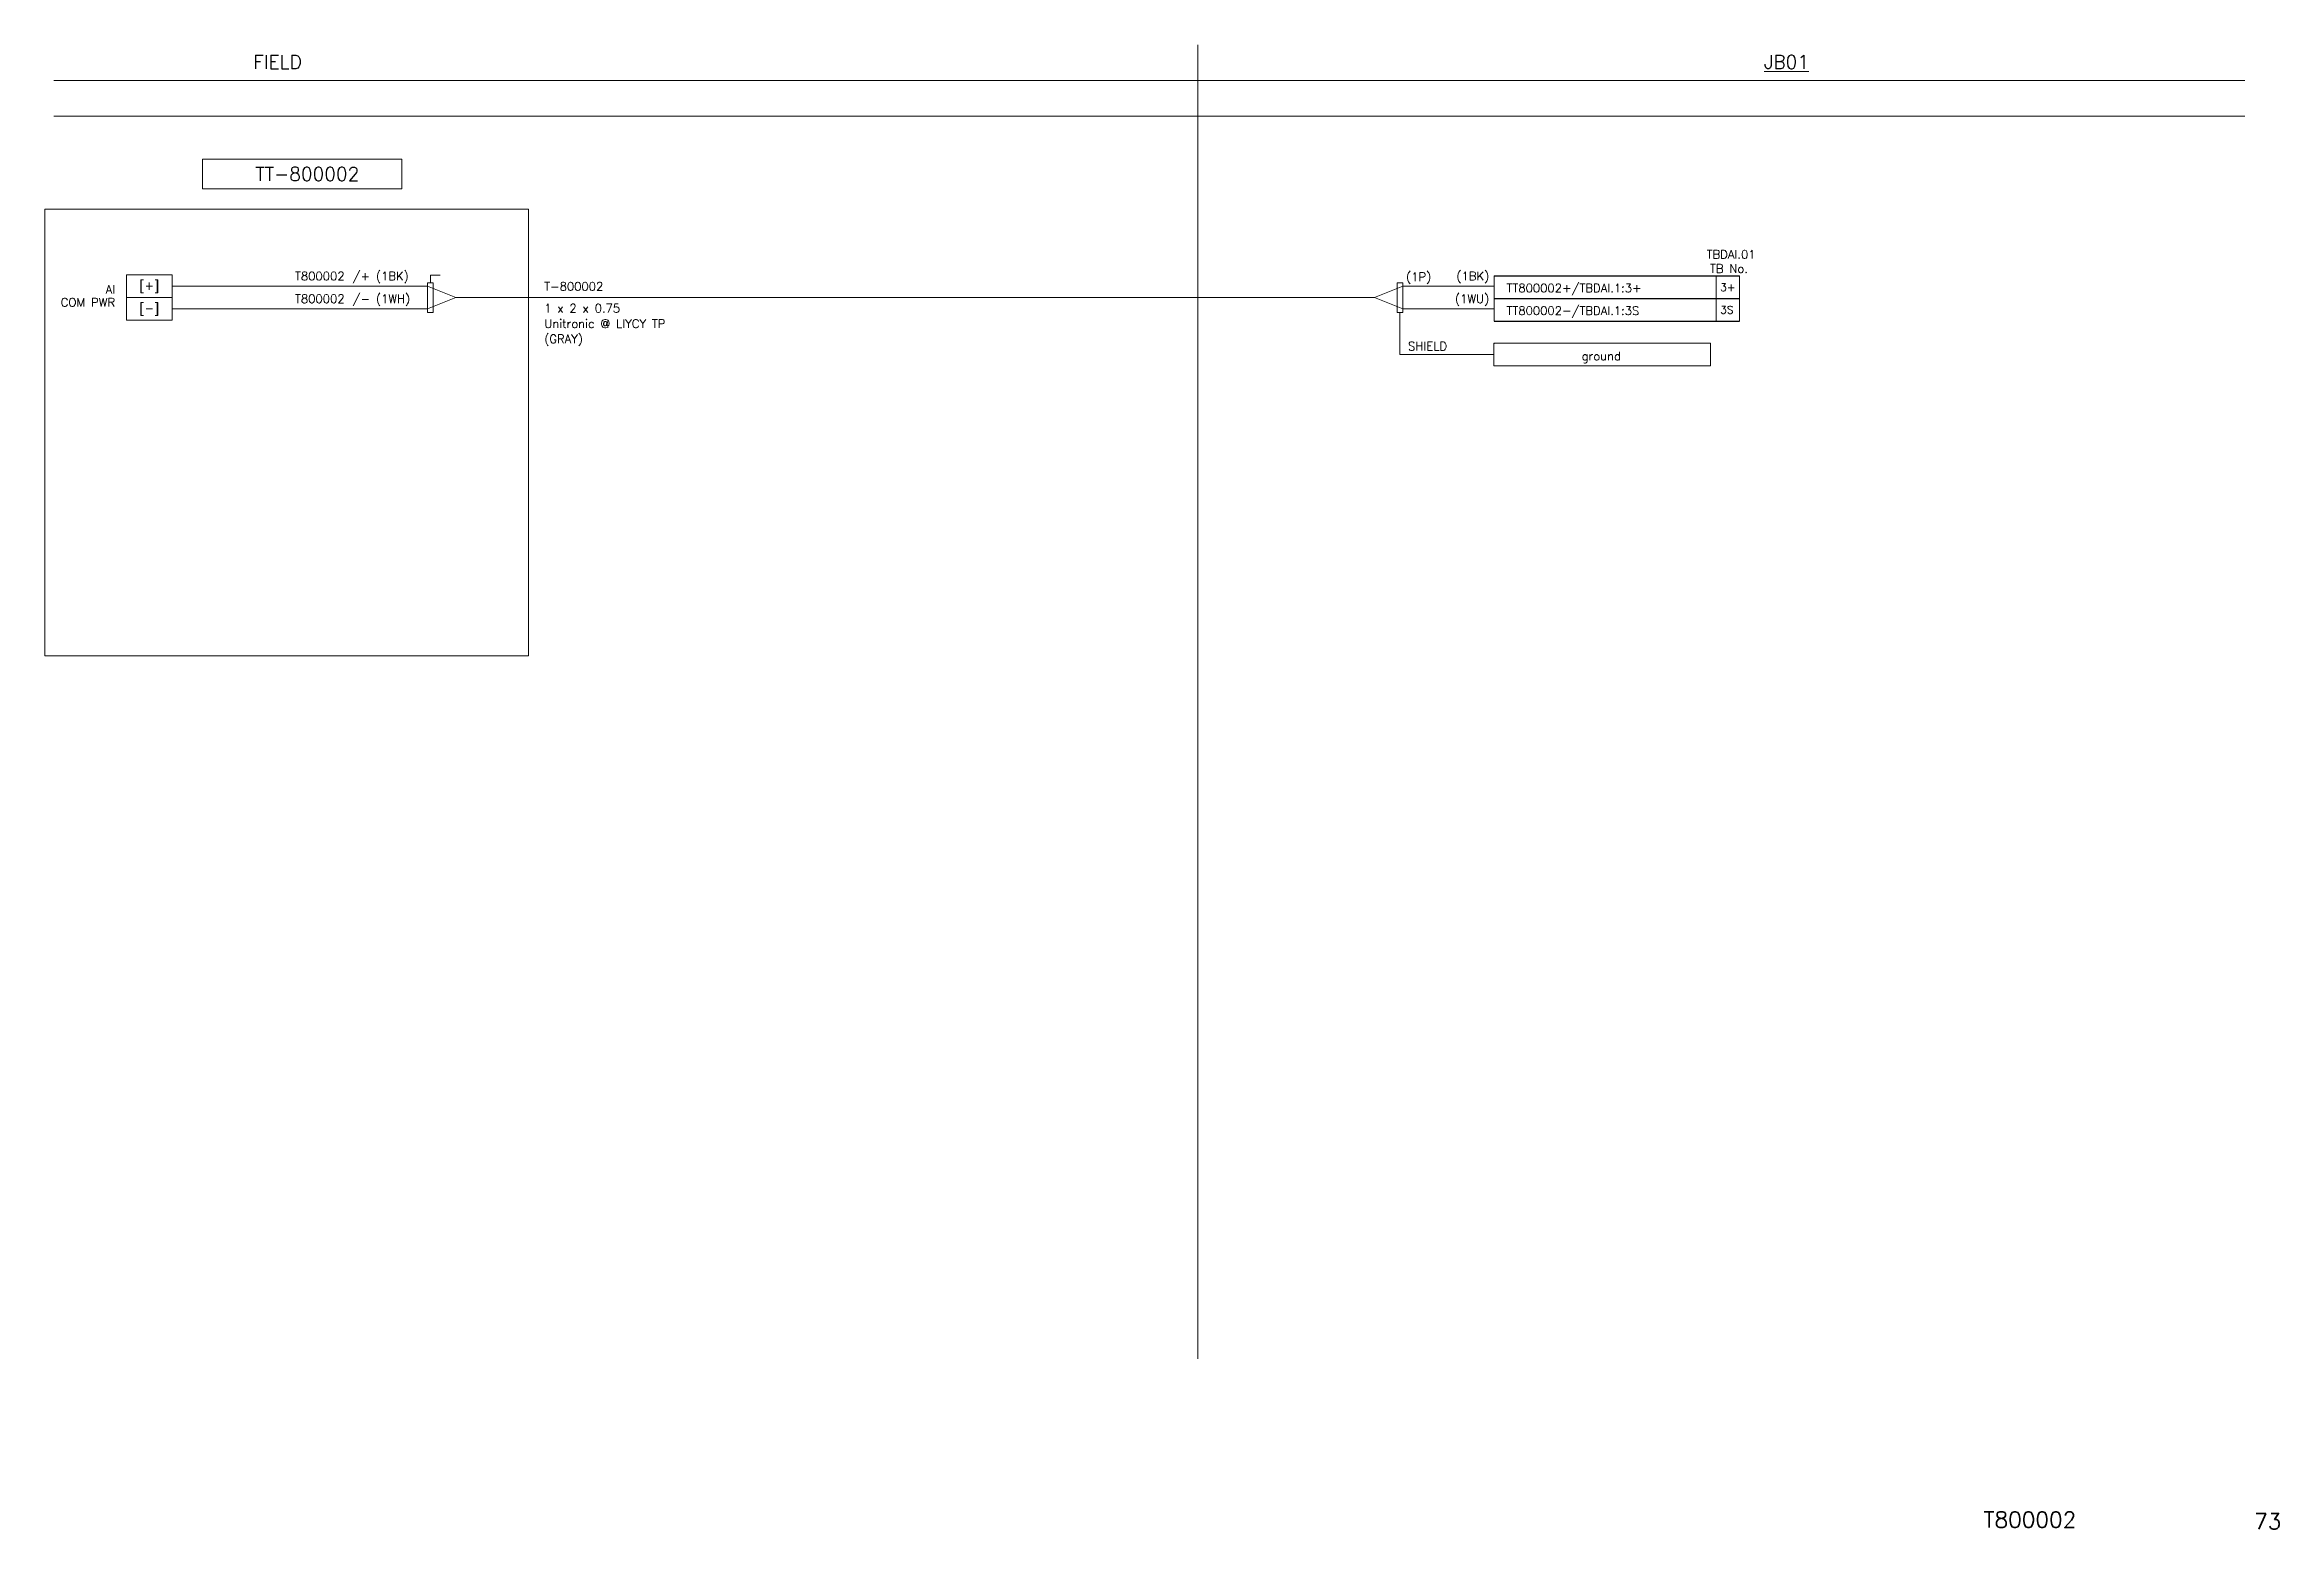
# Model space of a CAD drawing. Header units: millimetres. Extents: x -14942 to 24072, y -50285 to 2207.
# Drawn here: x -9800.6 to -9406.9, y -22881.9 to -22620.3 of the extents above; entities that cross this region are included whole.
import ezdxf
from ezdxf.enums import TextEntityAlignment as Align

# ---------------------------------------------------------------- set-up
doc = ezdxf.new("R2010")
doc.units = ezdxf.units.MM
doc.header["$MEASUREMENT"] = 0
for name, color, linetype in [('BORDER', 3, 'CONTINUOUS'), ('INSTRU', 4, 'CONTINUOUS'), ('INSTRUMENT', 1, 'CONTINUOUS'), ('LINE', 3, 'CONTINUOUS'), ('TEXT', 2, 'CONTINUOUS')]:
    doc.layers.add(name, color=color, linetype=linetype)
doc.styles.add('ROMANS', font='romans')

msp = doc.modelspace()

# ---------------------------------------------------------------- texts
at = {"layer": 'TEXT', "color": 7, "lineweight": 13, "style": 'ROMANS'}
for s, height, p in [('FIELD', 2.4, (-9763.88, -22624.56)), ('%%UJB01', 2.4, (-9497.7, -22624.56)), ('TBDAI.01', 1.5, (-9507.81, -22658.03)), ('TB No.', 1.5, (-9507.22, -22660.53)), ('T800002', 1.5, (-9756.53, -22661.85)), ('/+ (1BK)', 1.5, (-9746.4, -22661.85)), ('T-800002', 1.5, (-9712.62, -22663.67)), ('(1P)', 1.5, (-9560.77, -22661.98)), ('TT800002+/TBDAI.1:3+', 1.5, (-9543.06, -22663.96)), ('3+', 1.35, (-9505.41, -22663.74)), ('T800002', 1.5, (-9756.53, -22665.85)), ('/- (1WH)', 1.5, (-9746.4, -22665.85)), ('1 x 2 x 0.75', 1.5, (-9712.62, -22667.52)), ('TT800002-/TBDAI.1:3S', 1.5, (-9543.06, -22667.95)), ('3S', 1.35, (-9505.41, -22667.73)), ('Unitronic @ LIYCY TP', 1.5, (-9712.62, -22670.23)), ('(GRAY)', 1.5, (-9712.62, -22672.92)), ('SHIELD', 1.5, (-9560.42, -22674.2)), ('T800002', 2.8, (-9459.01, -22881.61))]:
    msp.add_text(s, height=height, dxfattribs=at).set_placement(p)
msp.add_text('TT-800002', height=2.4, dxfattribs=at).set_placement((-9754.36, -22644.31), align=Align.CENTER)
for s, p in [('AI', (-9788.23, -22664.2)), ('(1BK)', (-9546.12, -22661.85)), ('COM PWR', (-9788.23, -22666.48)), ('(1WU)', (-9546.12, -22665.85))]:
    msp.add_text(s, height=1.5, dxfattribs=at).set_placement(p, align=Align.RIGHT)
for s, height, p in [('[+]', 1.5, (-9782.21, -22662.89)), ('[-]', 1.5, (-9782.21, -22666.89)), ('73', 2.8, (-9408.95, -22880.51))]:
    msp.add_text(s, height=height, dxfattribs=at).set_placement(p, align=Align.MIDDLE)

# ---------------------------------------------------------------- blocks, each defined once
blk = doc.blocks.new('AA')
at = {"layer": 'INSTRU', "color": 7, "lineweight": 13}
for p, q in [((660.4, -1836.06), (674.52, -1836.06)), ((660.4, -1836.06), (660.4, -1840.06)), ((667.71, -1836.06), (698.6, -1836.06)), ((698.6, -1836.06), (698.6, -1840.06)), ((660.41, -1840.06), (698.6, -1840.06))]:
    blk.add_line(p, q, dxfattribs=at)
at = {"layer": 'TEXT', "color": 7, "lineweight": 13, "style": 'ROMANS'}
blk.add_text('ground', height=1.5, dxfattribs=at).set_placement((675.86, -1839.1))
blk = doc.blocks.new('BOX2')
at = {"layer": 'INSTRU', "color": 7, "lineweight": 13}
for p, q in [((-10467.87, -3369.91), (-10467.87, -3377.89)), ((-10428.76, -3369.91), (-10428.76, -3377.89)), ((-10424.64, -3369.91), (-10424.64, -3377.89))]:
    blk.add_line(p, q, dxfattribs=at)
at = {"layer": 'INSTRUMENT', "color": 7}
for p, q in [((-10467.87, -3369.91), (-10424.64, -3369.91)), ((-10467.87, -3373.9), (-10424.64, -3373.9)), ((-10467.87, -3377.89), (-10424.64, -3377.89))]:
    blk.add_line(p, q, dxfattribs=at)

# ---------------------------------------------------------------- linework, layer by layer
at = {"layer": 'BORDER', "color": 7, "lineweight": 13, "ltscale": 2.5}
msp.add_line((-9597.49, -22620.33), (-9597.49, -22851.87), dxfattribs=at)
at = {"layer": 'BORDER', "color": 7, "lineweight": 13}
for p, q in [((-9799.03, -22626.63), (-9413, -22626.63)), ((-9799.03, -22632.93), (-9413, -22632.93))]:
    msp.add_line(p, q, dxfattribs=at)
at = {"layer": 'INSTRU', "color": 7, "lineweight": 13}
for p, q in [((-9786.21, -22660.89), (-9778.21, -22660.89)), ((-9786.21, -22660.89), (-9786.21, -22664.89)), ((-9778.21, -22660.89), (-9778.21, -22664.89)), ((-9786.21, -22664.89), (-9778.21, -22664.89)), ((-9786.21, -22664.89), (-9786.21, -22668.89)), ((-9778.21, -22664.89), (-9778.21, -22668.89)), ((-9786.21, -22668.89), (-9778.21, -22668.89)), ((-9786.21, -22668.89), (-9778.21, -22668.89)), ((-9545.26, -22672.89), (-9545.26, -22673.03))]:
    msp.add_line(p, q, dxfattribs=at)
at = {"layer": 'LINE', "color": 7, "lineweight": 13}
for p, q in [((-9772.81, -22640.5), (-9737.72, -22640.5)), ((-9772.81, -22640.5), (-9772.81, -22645.71)), ((-9737.72, -22640.5), (-9737.72, -22645.71)), ((-9772.81, -22645.71), (-9737.72, -22645.71)), ((-9778.21, -22662.89), (-9733.19, -22662.89)), ((-9733.19, -22662.29), (-9733.19, -22667.49)), ((-9733.19, -22662.29), (-9732.19, -22662.29)), ((-9728.19, -22664.89), (-9733.19, -22662.89)), ((-9732.69, -22660.96), (-9730.98, -22660.96)), ((-9732.19, -22662.29), (-9732.19, -22667.49)), ((-9566.35, -22664.89), (-9561.35, -22662.89)), ((-9561.35, -22662.29), (-9562.35, -22662.29)), ((-9562.35, -22662.29), (-9562.35, -22667.49)), ((-9561.35, -22662.29), (-9561.35, -22667.49)), ((-9545.26, -22662.89), (-9561.35, -22662.89)), ((-9778.21, -22666.89), (-9733.19, -22666.89)), ((-9733.19, -22666.89), (-9728.19, -22664.89)), ((-9728.19, -22664.89), (-9566.35, -22664.89)), ((-9566.35, -22664.89), (-9561.35, -22666.89)), ((-9545.26, -22666.89), (-9561.35, -22666.89)), ((-9733.19, -22667.49), (-9732.19, -22667.49)), ((-9561.35, -22667.49), (-9562.35, -22667.49)), ((-9561.85, -22667.49), (-9561.85, -22674.89)), ((-9545.31, -22674.89), (-9561.85, -22674.89))]:
    msp.add_line(p, q, dxfattribs=at)
at = {"layer": 'LINE', "color": 7, "lineweight": 13, "ltscale": 8}
for p, q in [((-9800.64, -22728.01), (-9800.64, -22649.29)), ((-9715.41, -22649.29), (-9800.64, -22649.29)), ((-9715.41, -22728.01), (-9715.41, -22649.29)), ((-9715.41, -22728.01), (-9800.64, -22728.01))]:
    msp.add_line(p, q, dxfattribs=at)
at = {"layer": 'TEXT', "color": 7, "lineweight": 13}
msp.add_line((-9732.69, -22662.29), (-9732.69, -22660.96), dxfattribs=at)

# ---------------------------------------------------------------- block references
at = {"layer": 'INSTRUMENT', "color": 7}
msp.add_blockref('BOX2', (922.61, -19291.15), dxfattribs=at)
at = {"layer": 'INSTRUMENT', "color": 1}
msp.add_blockref('AA', (-10205.71, -20836.84), dxfattribs=at)

msp.set_redraw_order([(e.dxf.handle, doc.entitydb.next_handle()) for e in msp.query("TEXT MTEXT ATTDEF DIMENSION ARC_DIMENSION")])  # texts and dimensions are drawn at this point

doc.saveas('drawing.dxf')
